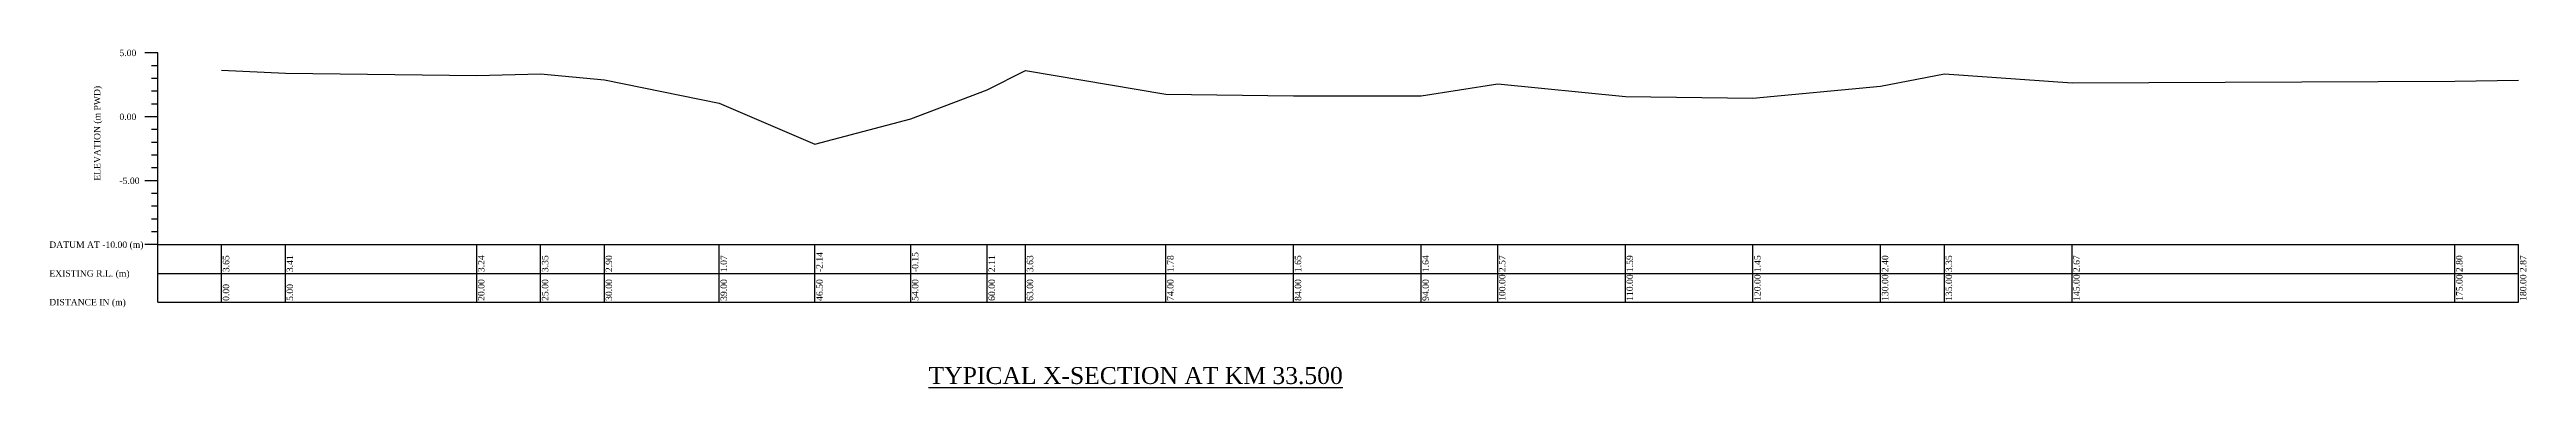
# Model space of a CAD drawing. Header units: metres. Extents: x -148477 to 168932, y -55673 to -2736.
# Drawn here: x -15851.3 to -15657.2, y -8450 to -8423.6 of the extents above; entities that cross this region are included whole.
import ezdxf

# ---------------------------------------------------------------- set-up
doc = ezdxf.new("R2010")
doc.units = ezdxf.units.M
doc.styles.add('liza', font='times.ttf', dxfattribs={"height": 2})
doc.styles.get("Standard").update_dxf_attribs({"font": 'times.ttf'})

msp = doc.modelspace()

# ---------------------------------------------------------------- texts
at = {"linetype": 'Continuous', "lineweight": -3, "ltscale": 0.5, "char_height": 0.5, "attachment_point": 1, "style": 'liza'}
for s, insert, width in [('5.00', (-15845.8151, -8423.5696), 2), ('0.00', (-15845.8151, -8428.5696), 2), ('-5.00', (-15845.8151, -8433.5696), 2), ('DATUM AT -10.00 (m)', (-15851.3151, -8438.5696), 7.5), ('EXISTING R.L. (m)', (-15851.3151, -8440.8196), 7.5), ('DISTANCE IN (m)', (-15851.3151, -8443.0696), 7.5)]:
    msp.add_mtext(s, dxfattribs=dict(at, insert=insert, width=width))
at = {"linetype": 'Continuous', "lineweight": -3, "ltscale": 0.5, "char_height": 0.5, "attachment_point": 1, "rotation": 90, "style": 'liza'}
for s, insert, width in [('ELEVATION (m PWD)', (-15847.8151, -8433.8196), 10), ('3.65', (-15837.7151, -8440.9696), 2.15), ('3.41', (-15832.7151, -8440.9696), 2.15), ('3.24', (-15817.7151, -8440.9696), 2.15), ('3.35', (-15812.7151, -8440.9696), 2.15), ('2.90', (-15807.7151, -8440.9696), 2.15), ('1.07', (-15798.7151, -8440.9696), 2.15), ('-2.14', (-15791.2151, -8440.9696), 2.15), ('-0.15', (-15783.7151, -8440.9696), 2.15), ('2.11', (-15777.7151, -8440.9696), 2.15), ('3.63', (-15774.7151, -8440.9696), 2.15), ('1.78', (-15763.7151, -8440.9696), 2.15), ('1.65', (-15753.7151, -8440.9696), 2.15), ('1.64', (-15743.7151, -8440.9696), 2.15), ('2.57', (-15737.7151, -8440.9696), 2.15), ('1.59', (-15727.7151, -8440.9696), 2.15), ('1.45', (-15717.7151, -8440.9696), 2.15), ('2.40', (-15707.7151, -8440.9696), 2.15), ('3.35', (-15702.7151, -8440.9696), 2.15), ('2.67', (-15692.7151, -8440.9696), 2.15), ('2.80', (-15662.7151, -8440.9696), 2.15), ('2.87', (-15657.7151, -8440.9696), 2.15), ('0.00', (-15837.7151, -8443.2196), 2.15), ('5.00', (-15832.7151, -8443.2196), 2.15), ('20.00', (-15817.7151, -8443.2196), 2.15), ('25.00', (-15812.7151, -8443.2196), 2.15), ('30.00', (-15807.7151, -8443.2196), 2.15), ('39.00', (-15798.7151, -8443.2196), 2.15), ('46.50', (-15791.2151, -8443.2196), 2.15), ('54.00', (-15783.7151, -8443.2196), 2.15), ('60.00', (-15777.7151, -8443.2196), 2.15), ('63.00', (-15774.7151, -8443.2196), 2.15), ('74.00', (-15763.7151, -8443.2196), 2.15), ('84.00', (-15753.7151, -8443.2196), 2.15), ('94.00', (-15743.7151, -8443.2196), 2.15), ('100.00', (-15737.7151, -8443.2196), 2.15), ('110.00', (-15727.7151, -8443.2196), 2.15), ('120.00', (-15717.7151, -8443.2196), 2.15), ('130.00', (-15707.7151, -8443.2196), 2.15), ('135.00', (-15702.7151, -8443.2196), 2.15), ('145.00', (-15692.7151, -8443.2196), 2.15), ('175.00', (-15662.7151, -8443.2196), 2.15), ('180.00', (-15657.7151, -8443.2196), 2.15)]:
    msp.add_mtext(s, dxfattribs=dict(at, insert=insert, width=width))
at = {"color": 0, "linetype": 'ByBlock', "lineweight": 30, "insert": (-15782.4124, -8448.3932), "char_height": 1.326841, "width": 81.781813, "attachment_point": 1}
msp.add_mtext('{\\LTYPICAL X-SECTION AT KM 33.500}', dxfattribs=at)

# ---------------------------------------------------------------- linework, layer by layer
at = {"linetype": 'Continuous', "lineweight": -3, "ltscale": 0.5}
for p, q in [((-15842.8151, -8423.8196), (-15843.8151, -8423.8196)), ((-15842.8151, -8424.8196), (-15843.3151, -8424.8196)), ((-15842.8151, -8443.3196), (-15842.8151, -8423.8196)), ((-15842.8151, -8425.8196), (-15843.3151, -8425.8196)), ((-15842.8151, -8426.8196), (-15843.3151, -8426.8196)), ((-15842.8151, -8428.8196), (-15843.8151, -8428.8196)), ((-15842.8151, -8427.8196), (-15843.3151, -8427.8196)), ((-15842.8151, -8429.8196), (-15843.3151, -8429.8196)), ((-15842.8151, -8430.8196), (-15843.3151, -8430.8196)), ((-15842.8151, -8431.8196), (-15843.3151, -8431.8196)), ((-15842.8151, -8432.8196), (-15843.3151, -8432.8196)), ((-15842.8151, -8433.8196), (-15843.8151, -8433.8196)), ((-15842.8151, -8434.8196), (-15843.3151, -8434.8196)), ((-15842.8151, -8435.8196), (-15843.3151, -8435.8196)), ((-15842.8151, -8436.8196), (-15843.3151, -8436.8196)), ((-15842.8151, -8438.8196), (-15843.8151, -8438.8196)), ((-15842.8151, -8437.8196), (-15843.3151, -8437.8196)), ((-15842.8151, -8438.8196), (-15657.8151, -8438.8196)), ((-15837.8151, -8443.3196), (-15837.8151, -8438.8196)), ((-15832.8151, -8443.3196), (-15832.8151, -8438.8196)), ((-15817.8151, -8443.3196), (-15817.8151, -8438.8196)), ((-15812.8151, -8443.3196), (-15812.8151, -8438.8196)), ((-15807.8151, -8443.3196), (-15807.8151, -8438.8196)), ((-15798.8151, -8443.3196), (-15798.8151, -8438.8196)), ((-15791.3151, -8443.3196), (-15791.3151, -8438.8196)), ((-15783.8151, -8443.3196), (-15783.8151, -8438.8196)), ((-15777.8151, -8443.3196), (-15777.8151, -8438.8196)), ((-15774.8151, -8443.3196), (-15774.8151, -8438.8196)), ((-15763.8151, -8443.3196), (-15763.8151, -8438.8196)), ((-15753.8151, -8443.3196), (-15753.8151, -8438.8196)), ((-15743.8151, -8443.3196), (-15743.8151, -8438.8196)), ((-15737.8151, -8443.3196), (-15737.8151, -8438.8196)), ((-15727.8151, -8443.3196), (-15727.8151, -8438.8196)), ((-15717.8151, -8443.3196), (-15717.8151, -8438.8196)), ((-15707.8151, -8443.3196), (-15707.8151, -8438.8196)), ((-15702.8151, -8443.3196), (-15702.8151, -8438.8196)), ((-15692.8151, -8443.3196), (-15692.8151, -8438.8196)), ((-15662.8151, -8443.3196), (-15662.8151, -8438.8196)), ((-15657.8151, -8443.3196), (-15657.8151, -8438.8196)), ((-15842.8151, -8441.0696), (-15657.8151, -8441.0696)), ((-15842.8151, -8443.3196), (-15657.8151, -8443.3196))]:
    msp.add_line(p, q, dxfattribs=at)
msp.add_lwpolyline([(-15837.8151, -8425.1686), (-15832.8151, -8425.4086), (-15817.8151, -8425.5786), (-15812.8151, -8425.4686), (-15807.8151, -8425.9186), (-15798.8151, -8427.7486), (-15791.3151, -8430.9586), (-15783.8151, -8428.9686), (-15777.8151, -8426.7086), (-15774.8151, -8425.1886), (-15763.8151, -8427.0386), (-15753.8151, -8427.1686), (-15743.8151, -8427.1786), (-15737.8151, -8426.2486), (-15727.8151, -8427.2286), (-15717.8151, -8427.3686), (-15707.8151, -8426.4186), (-15702.8151, -8425.4686), (-15692.8151, -8426.1486), (-15662.8151, -8426.0186), (-15657.8151, -8425.9486)], dxfattribs=at)

msp.set_redraw_order([(e.dxf.handle, doc.entitydb.next_handle()) for e in msp.query("TEXT MTEXT ATTDEF DIMENSION ARC_DIMENSION")])  # texts and dimensions are drawn at this point

doc.saveas('drawing.dxf')
